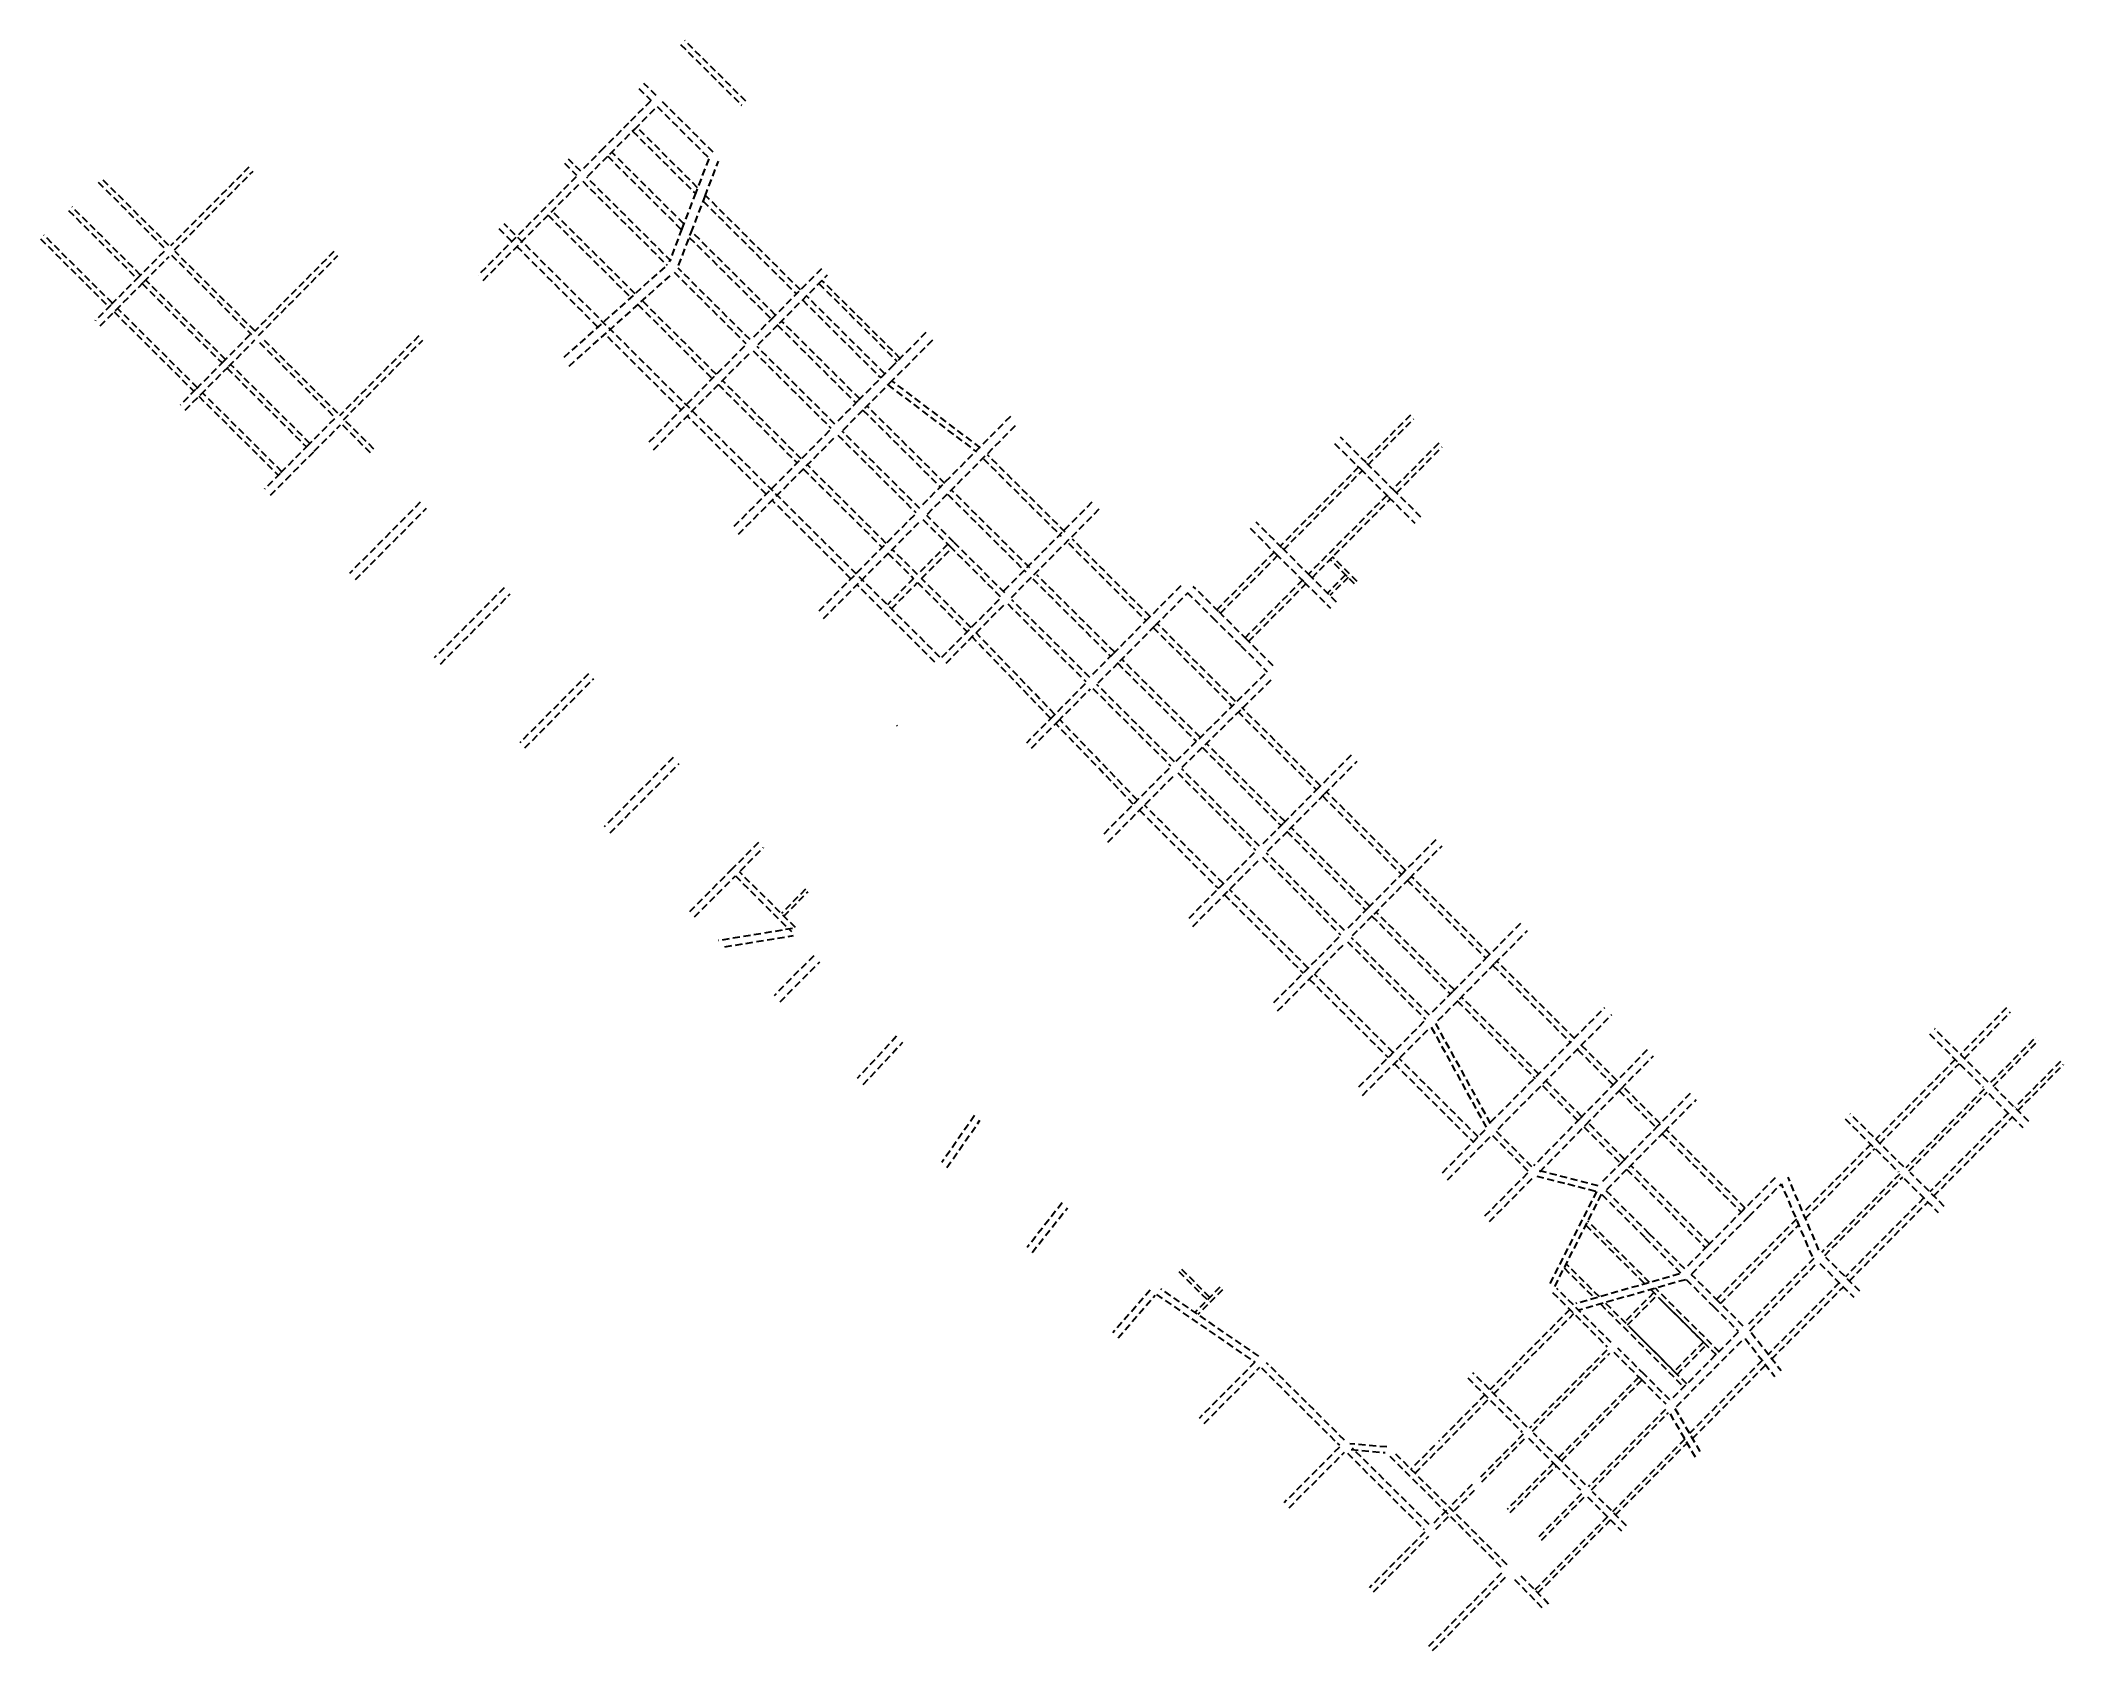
# Model space of a CAD drawing. Extents: x 517450926 to 520131079, y 3499134486 to 3500888201.
# Drawn here: x 518580896 to 518722784, y 3499674752 to 3499787710 of the extents above; entities that cross this region are included whole.
import ezdxf

# ---------------------------------------------------------------- set-up
doc = ezdxf.new("R2010")
doc.units = 0
doc.header["$LTSCALE"] = 1000
doc.header["$MEASUREMENT"] = 0
doc.linetypes.add('DASHED', pattern=[0.75, 0.5, -0.25])
doc.layers.get('0').update_dxf_attribs({"linetype": 'CONTINUOUS'})
doc.layers.add('C-XREF-SLCT', color=7, linetype='CONTINUOUS', plot=False)
doc.layers.add('S_BEAM_SECD', color=5, linetype='DASHED')
doc.styles.add('Acs', font='Tssdeng.shx', dxfattribs={"width": 0.7, "bigfont": 'Tssdchn.shx'})

# ---------------------------------------------------------------- blocks, each defined once
blk = doc.blocks.new('AcsAcadShareArea')
for points in [[(0, 0), (118900, 0), (118900, 85000), (0, 85000)], [(0, 0), (6892.9, 0), (6892.9, 2699.2), (0, 2699.2)], [(6892.9, 0), (28409.4, 0), (28409.4, 2708.4), (6892.9, 2708.4)], [(0, 733), (0, 733), (0, 0), (0, 0)]]:
    blk.add_lwpolyline(points, close=True)
at = {"insert": (596.8, 1991.4), "char_height": 1000, "width": 6073.9, "attachment_point": 1, "style": 'Acs'}
blk.add_mtext('唯一编号：', dxfattribs=at)
at = {"style": 'Acs', "width": 0.8}
blk.add_attdef('唯一编号', (7537.4, 860.8), '', height=1000, dxfattribs=at)

msp = doc.modelspace()

# ---------------------------------------------------------------- linework, layer by layer
at = {"layer": 'S_BEAM_SECD'}
for p, q in [((518625795.9493, 3499787426.3715), (518630085.6772, 3499783160.1396)), ((518630367.7423, 3499783443.7577), (518626078.0145, 3499787709.9896)), ((518624073.2662, 3499783850.7105), (518623222.4118, 3499784696.906)), ((518623685.4266, 3499783460.7356), (518622145.8216, 3499781912.6541)), ((518622869.8304, 3499784342.3834), (518623720.6848, 3499783496.1878)), ((518628079.4989, 3499779866.6151), (518624498.699, 3499783427.6184)), ((518622145.8216, 3499781912.6541), (518620394.6677, 3499780151.859)), ((518622571.2663, 3499781489.5739), (518624110.8538, 3499783037.6378)), ((518624146.1176, 3499783073.0957), (518627726.9174, 3499779512.0924)), ((518620820.1124, 3499779728.7788), (518622571.2313, 3499781489.5387)), ((518622430.2162, 3499781347.7473), (518626830.452, 3499776971.6051)), ((518626986.8915, 3499777380.1609), (518622712.2814, 3499781631.3654)), ((518595519.8917, 3499778822.5507), (518590019.5947, 3499773292.0194)), ((518617651.6269, 3499779095.4502), (518618502.4812, 3499778249.2549)), ((518618784.5464, 3499778532.873), (518617933.6921, 3499779379.0684)), ((518620394.6677, 3499780151.859), (518618855.0627, 3499778603.7775)), ((518619280.4899, 3499778180.6798), (518620820.0774, 3499779728.7436)), ((518620679.0623, 3499779586.9522), (518625859.2233, 3499774435.1553)), ((518626015.6629, 3499774843.7111), (518620961.1275, 3499779870.5703)), ((518627762.5804, 3499779405.9412), (518626853.2447, 3499777031.1304)), ((518627506.9597, 3499776780.8172), (518628451.7591, 3499779248.2445)), ((518584948.1315, 3499777764.8402), (518589663.2828, 3499773075.5068)), ((518589910.0899, 3499773323.6727), (518585194.9386, 3499778013.0061)), ((518590303.2128, 3499773009.9542), (518595803.5098, 3499778540.4855)), ((518618467.4706, 3499778143.1444), (518611592.1202, 3499771229.8912)), ((518611946.6429, 3499770877.3097), (518618821.9932, 3499777790.5629)), ((518618927.9084, 3499777826.1571), (518624848.4367, 3499771938.0467)), ((518625130.5019, 3499772221.6648), (518619209.9736, 3499778109.7752)), ((518587921.5488, 3499771253.3122), (518583117.7579, 3499776030.7997)), ((518626853.2253, 3499777031.0796), (518625882.016, 3499774494.6805)), ((518626535.7311, 3499774244.3674), (518627506.9403, 3499776780.7665)), ((518627373.2949, 3499776431.7396), (518633916.8189, 3499769924.1435)), ((518634198.8855, 3499770207.7603), (518627529.7339, 3499776840.294)), ((518582870.9509, 3499775782.6339), (518587674.7429, 3499771005.1451)), ((518643980.535, 3499744448.6371), (518613420.6915, 3499774841.1685)), ((518616495.6001, 3499775451.3447), (518622303.0237, 3499769675.7197)), ((518622601.5295, 3499769942.9872), (518616777.6642, 3499775734.9638)), ((518580896.4947, 3499773797.307), (518585700.2961, 3499769019.8089)), ((518585947.102, 3499769267.9759), (518581143.3018, 3499774045.4729)), ((518613954.4072, 3499773605.2011), (518613068.11, 3499774486.6458)), ((518619989.0949, 3499767603.5527), (518614308.9297, 3499773252.6195)), ((518625881.9966, 3499774494.6298), (518624992.2255, 3499772170.9137)), ((518625645.9405, 3499771920.6005), (518626535.7116, 3499774244.3166)), ((518626402.0648, 3499773895.2861), (518632165.6043, 3499768163.3049)), ((518632447.6709, 3499768446.9216), (518626558.5044, 3499774303.8419)), ((518589561.0447, 3499772901.8503), (518587798.1647, 3499771129.2477)), ((518588152.6891, 3499770776.6679), (518589915.5674, 3499772549.2688)), ((518590088.71, 3499772652.4091), (518595689.7453, 3499767082.0423)), ((518595936.5523, 3499767330.2082), (518590335.517, 3499772900.5749)), ((518601475.8723, 3499772899.1821), (518595905.0587, 3499767297.7467)), ((518596188.6768, 3499767015.6815), (518601759.4904, 3499772617.117)), ((518624690.6014, 3499771813.0514), (518617489.1109, 3499765365.1895)), ((518630661.0553, 3499766721.394), (518625626.8336, 3499771728.0508)), ((518587798.1253, 3499771129.208), (518585823.718, 3499769143.9114)), ((518586178.2423, 3499768791.3316), (518588152.6496, 3499770776.6282)), ((518588029.2656, 3499770652.5637), (518593630.7235, 3499765081.7766)), ((518593877.5294, 3499765329.9436), (518588276.0714, 3499770900.7307)), ((518617985.5008, 3499764870.0528), (518625187.7685, 3499771318.6107)), ((518625344.7684, 3499771444.4327), (518630378.9901, 3499766437.7759)), ((518635667.9477, 3499771684.896), (518632306.6562, 3499768305.1319)), ((518632732.0813, 3499767882.0321), (518636093.3749, 3499771261.7983)), ((518635493.9409, 3499770659.0725), (518640989.0799, 3499765194.1053)), ((518641200.6299, 3499765406.8178), (518635705.4912, 3499770871.7847)), ((518585823.6785, 3499769143.8717), (518584730.4503, 3499768044.6142)), ((518591903.0826, 3499763344.6074), (518586301.6246, 3499768915.3945)), ((518622800.1886, 3499769181.277), (518628017.5864, 3499763992.4472)), ((518628299.6505, 3499764276.0663), (518623098.6945, 3499769448.5445)), ((518634342.2493, 3499769501.049), (518639837.3882, 3499764036.0818)), ((518640119.4545, 3499764319.6988), (518634624.3159, 3499769784.6657)), ((518585084.973, 3499767692.0327), (518586178.2028, 3499768791.2919)), ((518586054.8188, 3499768667.2274), (518591656.2768, 3499763096.4404)), ((518632306.6212, 3499768305.0967), (518630802.2832, 3499766792.4915)), ((518631227.7104, 3499766369.3937), (518632732.0462, 3499767881.9969)), ((518632591.0315, 3499767740.2072), (518638086.1309, 3499762275.1963)), ((518638368.1972, 3499762558.8133), (518632873.0981, 3499768023.8239)), ((518595587.5413, 3499767049.3866), (518593754.1454, 3499765205.8791)), ((518594108.6697, 3499764853.2993), (518595942.064, 3499766696.8052)), ((518596260.3532, 3499766521.2973), (518601507.6827, 3499761302.6997)), ((518601754.4897, 3499761550.8655), (518596507.3386, 3499766769.2859)), ((518607431.8529, 3499766975.8136), (518601861.0393, 3499761374.3781)), ((518602144.6574, 3499761092.3129), (518607715.471, 3499766693.7484)), ((518625830.9125, 3499761793.7185), (518620486.2596, 3499767109.1099)), ((518630273.4634, 3499766260.7606), (518623468.6292, 3499759418.4122)), ((518636617.0359, 3499760798.0255), (518631157.387, 3499766227.78)), ((518640474.7799, 3499763684.2975), (518643495.1336, 3499766721.2624)), ((518642998.8019, 3499767214.8764), (518640718.7837, 3499764922.323)), ((518593754.1059, 3499765205.8394), (518591779.6986, 3499763220.5429)), ((518592134.2229, 3499762867.9631), (518594108.6302, 3499764853.2596)), ((518593985.2462, 3499764729.1951), (518599551.2519, 3499759193.6662)), ((518599798.0577, 3499759441.8332), (518594232.052, 3499764977.3622)), ((518623894.0564, 3499758995.3145), (518630698.8924, 3499765837.6647)), ((518630875.3219, 3499765944.1619), (518636334.9708, 3499760514.4074)), ((518640718.7338, 3499764922.2729), (518638227.1899, 3499762417.0308)), ((518591779.6591, 3499763220.5032), (518590686.4309, 3499762121.2456)), ((518628443.0136, 3499763569.3494), (518633973.567, 3499758069.0787)), ((518634255.6312, 3499758352.6978), (518628725.0777, 3499763852.9686)), ((518638723.5197, 3499761923.4148), (518640474.7301, 3499763684.2474)), ((518640333.7228, 3499763542.4649), (518646533.7053, 3499758857.1199)), ((518646815.7716, 3499759140.737), (518640615.7891, 3499763826.0819)), ((518591040.9536, 3499761768.6642), (518592134.1834, 3499762867.9234)), ((518592010.7994, 3499762743.8589), (518597576.8051, 3499757208.33)), ((518597823.611, 3499757456.497), (518592257.6053, 3499762992.0259)), ((518638227.1475, 3499762416.9881), (518636687.6046, 3499760868.981)), ((518637183.9384, 3499760375.3691), (518638723.4773, 3499761923.3722)), ((518644324.1778, 3499756635.4448), (518638864.5289, 3499762065.1993)), ((518601508.0697, 3499761161.2762), (518599674.6736, 3499759317.7686)), ((518600100.083, 3499758894.653), (518601933.4968, 3499760738.1785)), ((518602074.919, 3499760738.5694), (518604024.438, 3499758799.7251)), ((518604271.6268, 3499759047.5112), (518602321.726, 3499760986.7352)), ((518631786.8913, 3499755870.3481), (518626256.3396, 3499761370.6206)), ((518638582.4626, 3499761781.5822), (518644042.1115, 3499756351.8277)), ((518648919.3309, 3499761326.7652), (518642608.3383, 3499754981.0264)), ((518643104.6701, 3499754487.4124), (518649415.6685, 3499760833.1453)), ((518676973.6204, 3499761421.4411), (518673765.1477, 3499758195.3029)), ((518674013.3135, 3499757948.4959), (518677221.7862, 3499761174.6341)), ((518599674.6341, 3499759317.7289), (518597700.2268, 3499757332.4323)), ((518636229.4431, 3499760337.3911), (518629424.6098, 3499753495.0437)), ((518629850.037, 3499753071.9459), (518636654.8721, 3499759914.2952)), ((518636831.3025, 3499760020.7933), (518642290.9514, 3499754591.0388)), ((518642573.0165, 3499754874.657), (518637113.3676, 3499760304.4115)), ((518671658.0667, 3499759444.6383), (518673466.113, 3499757646.4919)), ((518673889.2108, 3499758071.9191), (518672081.1645, 3499759870.0655)), ((518678958.9486, 3499759446.9836), (518675750.4756, 3499756220.8457)), ((518675998.6414, 3499755974.0387), (518679207.116, 3499759200.1781)), ((518598125.6362, 3499756909.3167), (518600100.083, 3499758894.653)), ((518634398.9942, 3499757645.9809), (518639929.5538, 3499752145.704)), ((518640211.6172, 3499752429.3238), (518634681.0584, 3499757929.6)), ((518647030.037, 3499758363.5059), (518652489.6859, 3499752933.7514)), ((518652771.7522, 3499753217.3684), (518647312.1033, 3499758647.1229)), ((518673342.05, 3499757769.8757), (518667841.7798, 3499752239.3216)), ((518673466.1527, 3499757646.4524), (518675451.4409, 3499755672.0348)), ((518675874.5386, 3499756097.462), (518673889.2505, 3499758071.8796)), ((518597700.1873, 3499757332.3926), (518596606.9593, 3499756233.1352)), ((518597032.3865, 3499755810.0375), (518598125.6362, 3499756909.3167)), ((518650280.1584, 3499750712.0762), (518644820.5095, 3499756141.8307)), ((518668089.9457, 3499751992.5146), (518673590.2158, 3499757523.0687)), ((518607534.599, 3499755308.7839), (518602562.9445, 3499750309.7621)), ((518602988.3717, 3499749886.6643), (518607960.0262, 3499754885.6862)), ((518637742.8815, 3499749946.9664), (518632212.3184, 3499755447.2503)), ((518644538.4433, 3499755858.2137), (518649998.0922, 3499750428.4592)), ((518648493.2354, 3499749127.9942), (518654804.4316, 3499755473.8885)), ((518648989.5671, 3499748634.3801), (518655300.7633, 3499754980.2744)), ((518675327.3778, 3499755795.4186), (518669827.107, 3499750264.8651)), ((518670075.2729, 3499750018.0581), (518675575.5437, 3499755548.6115)), ((518675451.4806, 3499755671.9953), (518677294.9769, 3499753838.5931)), ((518677718.0746, 3499754264.0203), (518675874.5783, 3499756097.4225)), ((518642185.6242, 3499754414.1794), (518635380.5941, 3499747571.6678)), ((518635806.0213, 3499747148.57), (518642611.0532, 3499753991.0834)), ((518642787.2831, 3499754097.4248), (518644668.3051, 3499752232.7363)), ((518644950.3912, 3499752516.3336), (518643069.3483, 3499754381.0429)), ((518665734.6981, 3499753488.6577), (518667542.7452, 3499751690.5106)), ((518667965.8429, 3499752115.9378), (518666157.7959, 3499753914.0849)), ((518642411.7169, 3499750247.3047), (518640637.0444, 3499752006.2261)), ((518644526.5169, 3499752373.7481), (518642408.1911, 3499750243.7595)), ((518642691.8093, 3499749961.6943), (518644810.1351, 3499752091.6829)), ((518644668.3646, 3499752232.6771), (518648246.932, 3499748667.6703)), ((518648528.9972, 3499748951.2884), (518644950.3912, 3499752516.3336)), ((518652986.0176, 3499752440.1373), (518658445.6796, 3499747010.3699)), ((518658727.7447, 3499747293.9881), (518653268.0839, 3499752723.7544)), ((518669951.1701, 3499750141.4814), (518667965.8826, 3499752115.8983)), ((518640354.981, 3499751722.6063), (518642129.6518, 3499749963.6866)), ((518667418.6821, 3499751813.8944), (518663399.253, 3499747772.3347)), ((518663647.4188, 3499747525.5275), (518667666.848, 3499751567.0873)), ((518667542.7849, 3499751690.4711), (518669528.0723, 3499749716.0542)), ((518613420.0614, 3499749314.509), (518608518.9252, 3499744386.3935)), ((518643627.9536, 3499744094.1146), (518638168.3086, 3499749523.8686)), ((518642126.126, 3499749960.1414), (518640295.5471, 3499748119.4839)), ((518640579.1651, 3499747837.4187), (518642409.7441, 3499749678.0762)), ((518642413.2699, 3499749681.6214), (518645885.5458, 3499746222.3242)), ((518646167.611, 3499746505.9422), (518642695.3351, 3499749965.2395)), ((518650494.4239, 3499749934.8451), (518655954.0962, 3499744505.0674)), ((518656236.1613, 3499744788.6856), (518650776.4901, 3499750218.4622)), ((518660866.7467, 3499749444.7678), (518658586.737, 3499747152.204)), ((518663523.3162, 3499747648.9507), (518661750.7216, 3499749411.8412)), ((518669404.0093, 3499749839.4379), (518665384.5787, 3499745797.8777)), ((518665632.7446, 3499745551.0707), (518669652.1751, 3499749592.6309)), ((518669528.112, 3499749716.0147), (518671371.6083, 3499747882.6125)), ((518671794.7061, 3499748308.0397), (518669951.2098, 3499750141.4419)), ((518672425.8586, 3499750218.9678), (518671156.5654, 3499748942.6862)), ((518672603.12, 3499750042.6771), (518671333.8267, 3499748766.3955)), ((518608944.3523, 3499743963.2958), (518613845.4886, 3499748891.4112)), ((518648141.4314, 3499748490.6289), (518644051.449, 3499744378.1304)), ((518644406.0082, 3499744025.5856), (518648495.9541, 3499748138.0474)), ((518648743.2637, 3499748174.0563), (518654202.9427, 3499742744.2719)), ((518654485.0079, 3499743027.89), (518649025.3289, 3499748457.6744)), ((518659083.0688, 3499746658.59), (518661363.0786, 3499748951.1539)), ((518661327.6239, 3499748986.414), (518663100.238, 3499747223.504)), ((518665508.6418, 3499745674.4938), (518663523.3559, 3499747648.9112)), ((518658586.6872, 3499747152.1539), (518656095.1536, 3499744646.9015)), ((518656591.4854, 3499744153.2876), (518659083.019, 3499746658.5399)), ((518658942.0113, 3499746516.7558), (518664437.0994, 3499741051.7562)), ((518664719.1657, 3499741335.3732), (518659224.0764, 3499746800.374)), ((518663100.238, 3499747223.504), (518665085.5637, 3499745249.0471)), ((518651754.4096, 3499740140.4455), (518646236.4791, 3499745866.1336)), ((518652036.5382, 3499740424.1276), (518646518.6078, 3499746149.8155)), ((518665085.564, 3499745249.0467), (518666929.0818, 3499743415.6269)), ((518667352.1795, 3499743841.0541), (518665508.6812, 3499745674.4546)), ((518656095.1111, 3499744646.8588), (518654590.7822, 3499743134.2468)), ((518655087.114, 3499742640.6328), (518656591.443, 3499744153.2449)), ((518656450.4279, 3499744011.4533), (518661945.5056, 3499738546.464)), ((518662227.5719, 3499738830.081), (518656732.493, 3499744295.0715)), ((518660546.9559, 3499737140.2008), (518666929.0953, 3499743415.6138)), ((518619340.9779, 3499743284.9778), (518614510.358, 3499738427.7668)), ((518614864.8807, 3499738075.1854), (518619695.5006, 3499742932.3964)), ((518654168.0729, 3499742567.3987), (518651927.1284, 3499740314.1153)), ((518652281.6511, 3499739961.5339), (518654522.5955, 3499742214.8173)), ((518654699.2752, 3499742250.6586), (518660158.9107, 3499736820.9508)), ((518660440.9759, 3499737104.5689), (518654981.3403, 3499742534.2767)), ((518660972.4097, 3499736717.0767), (518667354.9265, 3499742992.9489)), ((518664862.5266, 3499740628.6584), (518670393.08, 3499735128.3876)), ((518670675.1463, 3499735412.0047), (518665144.5929, 3499740912.2755)), ((518640995.1153, 3499739608.3897), (518640963.2202, 3499739640.1101)), ((518651927.0822, 3499740314.0688), (518650042.8868, 3499738419.4988)), ((518650397.4095, 3499738066.9173), (518652281.6049, 3499739961.4875)), ((518657544.0727, 3499734132.7937), (518652101.449, 3499739780.3396)), ((518657832.0926, 3499734410.3628), (518652383.5777, 3499740064.0217)), ((518662386.6785, 3499738107.7068), (518667901.4863, 3499732623.0954)), ((518668183.5525, 3499732906.7125), (518662671.9126, 3499738388.1733)), ((518625261.5063, 3499737396.8674), (518620430.8864, 3499732539.6565)), ((518620856.3136, 3499732116.5587), (518625686.9335, 3499736973.7697)), ((518660053.3591, 3499736643.852), (518655328.7638, 3499731893.2523)), ((518660655.2424, 3499736327.3368), (518666114.8746, 3499730897.5655)), ((518666396.9398, 3499731181.1836), (518660937.3076, 3499736610.9549)), ((518672814.1572, 3499737562.7756), (518670534.1389, 3499735270.222)), ((518670959.5644, 3499734847.1226), (518673239.5844, 3499737139.6778)), ((518655754.191, 3499731470.1545), (518660478.7863, 3499736220.7542)), ((518670534.0891, 3499735270.1719), (518668042.5451, 3499732764.9298)), ((518668467.9707, 3499732341.8304), (518670959.5146, 3499734847.0725)), ((518676631.1269, 3499729488.6361), (518671100.5735, 3499734988.9069)), ((518657975.4572, 3499733703.6443), (518663505.9962, 3499728203.3878)), ((518663858.5759, 3499728557.9122), (518658328.0369, 3499734058.1687)), ((518670818.5072, 3499734705.2899), (518676349.0606, 3499729205.0191)), ((518668042.5027, 3499732764.8872), (518666538.1667, 3499731252.2805)), ((518666963.5939, 3499730829.1828), (518668467.9283, 3499732341.7878)), ((518668326.9134, 3499732199.9977), (518673857.4669, 3499726699.7269)), ((518674139.5332, 3499726983.3439), (518668608.9797, 3499732483.6147)), ((518631252.9336, 3499731438.2463), (518629419.5184, 3499729594.7491)), ((518629985.5864, 3499729454.8763), (518631607.4562, 3499731085.6648)), ((518666009.4888, 3499730720.691), (518661284.7432, 3499725969.885)), ((518672352.9196, 3499725257.8143), (518666893.2707, 3499730687.5688)), ((518678770.1378, 3499731639.407), (518676490.1195, 3499729346.8535)), ((518676915.5451, 3499728923.7541), (518679195.565, 3499731216.3093)), ((518629419.5184, 3499729594.7491), (518626422.3, 3499726581.0489)), ((518633850.1246, 3499725470.4469), (518629915.0702, 3499729383.9718)), ((518661710.1704, 3499725546.7872), (518666434.916, 3499730297.5933)), ((518666611.2056, 3499730403.9506), (518672070.8545, 3499724974.1961)), ((518676490.0697, 3499729346.8034), (518673998.5258, 3499726841.5613)), ((518626776.8227, 3499726228.4674), (518629633.0038, 3499729100.3548)), ((518629633.0038, 3499729100.3548), (518633568.0587, 3499725186.8296)), ((518634550.6431, 3499728158.5968), (518632858.2554, 3499726456.8914)), ((518633035.5127, 3499726280.6039), (518634727.9044, 3499727982.3061)), ((518663931.4234, 3499727780.2901), (518669461.9769, 3499722280.0193)), ((518669814.5566, 3499722634.5437), (518664284.0031, 3499728134.8145)), ((518674423.9513, 3499726418.4619), (518676915.4952, 3499728923.704)), ((518676774.4878, 3499728781.9213), (518682269.589, 3499723316.9087)), ((518682551.6553, 3499723600.5257), (518677056.5541, 3499729065.5384)), ((518673998.4833, 3499726841.5186), (518672494.1473, 3499725328.912)), ((518672919.5745, 3499724905.8142), (518674423.9089, 3499726418.4192)), ((518680060.0615, 3499721095.2335), (518674564.9603, 3499726560.2462)), ((518633646.6091, 3499725407.3228), (518628456.5424, 3499724557.9451)), ((518628893.9976, 3499724122.8851), (518633704.458, 3499724910.1386)), ((518674282.8941, 3499726276.6291), (518679777.9952, 3499720811.6165)), ((518684690.6662, 3499725751.2966), (518682410.648, 3499723458.7432)), ((518682906.9778, 3499722965.1273), (518685186.9979, 3499725257.6826)), ((518635128.4652, 3499723493.9276), (518632342.8198, 3499720692.9471)), ((518671965.6474, 3499724797.5014), (518667240.7238, 3499720046.5164)), ((518667666.151, 3499719623.4187), (518672391.0746, 3499724374.4036)), ((518672567.1862, 3499724480.5821), (518678026.8351, 3499719050.8276)), ((518678308.9003, 3499719334.4457), (518672849.2514, 3499724764.2002)), ((518632768.247, 3499720269.8493), (518635553.8924, 3499723070.8299)), ((518675770.5372, 3499716711.1751), (518670239.9837, 3499722211.4459)), ((518682410.5982, 3499723458.6931), (518679919.0543, 3499720953.451)), ((518680415.3841, 3499720459.8351), (518682906.928, 3499722965.0771)), ((518682765.9207, 3499722823.2946), (518688225.5805, 3499717393.5293)), ((518688507.6456, 3499717677.1475), (518683047.987, 3499723106.9117)), ((518669887.4041, 3499721856.9215), (518675417.9575, 3499716356.6507)), ((518679919.0118, 3499720953.4084), (518678414.6757, 3499719440.8016)), ((518678911.0074, 3499718947.1875), (518680415.3416, 3499720459.7924)), ((518680274.327, 3499720318.0024), (518685733.997, 3499714888.2269)), ((518686016.0621, 3499715171.8451), (518680556.3932, 3499720601.6195)), ((518682625.2604, 3499711833.2842), (518690611.1937, 3499719863.1868)), ((518683121.5925, 3499711339.6697), (518691107.5258, 3499719369.5723)), ((518718789.5674, 3499719834.4581), (518715545.8344, 3499716572.8662)), ((518715829.4516, 3499716290.8001), (518719073.1855, 3499719552.3929)), ((518640941.8346, 3499717852.5474), (518638181.8113, 3499714885.9271)), ((518677921.8059, 3499718874.3117), (518673196.7044, 3499714123.1479)), ((518673622.1316, 3499713700.0501), (518678347.2446, 3499718451.2025)), ((518678444.4533, 3499718478.0667), (518682304.2995, 3499711439.6452)), ((518682598.3534, 3499711735.318), (518678738.5071, 3499718773.7394)), ((518713385.189, 3499718016.5106), (518717143.1259, 3499714279.1439)), ((518717495.7074, 3499714633.6665), (518713737.7705, 3499718371.0333)), ((518638607.4746, 3499714462.5944), (518641367.7286, 3499717429.4626)), ((518688721.9122, 3499716899.9153), (518691190.1235, 3499714445.2187)), ((518691469.8302, 3499714731.1824), (518689003.9773, 3499717183.5335)), ((518693590.9472, 3499716899.7493), (518691328.2571, 3499714586.4424)), ((518691757.1879, 3499714166.8969), (518694016.4037, 3499716476.6518)), ((518720669.5, 3499717612.2685), (518717637.2814, 3499714563.3554)), ((518717849.995, 3499714351.8065), (518720882.2136, 3499717400.7196)), ((518720845.7727, 3499717789.5116), (518720845.7908, 3499717789.5298)), ((518721058.5044, 3499717577.9809), (518721058.4863, 3499717577.9627)), ((518675843.3847, 3499715933.553), (518681373.9526, 3499710433.2677)), ((518681726.5341, 3499710787.7904), (518676195.9644, 3499716288.0774)), ((518715193.2551, 3499716218.3415), (518709622.4697, 3499710616.8853)), ((518709906.0866, 3499710334.8188), (518715476.872, 3499715936.275)), ((518722571.1162, 3499716073.6152), (518719362.6249, 3499712847.459)), ((518719575.3385, 3499712635.9101), (518722783.8298, 3499715862.0663)), ((518686230.3287, 3499714394.6129), (518688719.3732, 3499711919.1972)), ((518688999.0799, 3499712205.1609), (518686512.3938, 3499714678.2311)), ((518691328.2077, 3499714586.3918), (518688857.5068, 3499712060.4208)), ((518689286.4376, 3499711640.8754), (518691757.1385, 3499714166.8464)), ((518691615.5654, 3499714022.1063), (518694217.0025, 3499711434.9135)), ((518694499.0688, 3499711718.5305), (518691895.2721, 3499714308.07)), ((518696602.8214, 3499713833.8493), (518694358.0614, 3499711576.7479)), ((518717214.1836, 3499714137.9282), (518711713.9128, 3499708607.3748)), ((518711926.6264, 3499708395.8259), (518717426.8972, 3499713926.3794)), ((518717533.254, 3499713820.6049), (518719921.2267, 3499711445.7076)), ((518720344.3244, 3499711871.1348), (518717956.3517, 3499714246.0321)), ((518646401.5947, 3499712282.5254), (518644109.2028, 3499708990.9911)), ((518694783.4869, 3499711153.6485), (518697028.2486, 3499713410.7515)), ((518711572.3422, 3499708677.6893), (518707814.4021, 3499712415.0528)), ((518718904.0749, 3499712457.2899), (518713403.8041, 3499706926.7365)), ((518713687.4223, 3499706644.6713), (518719187.6931, 3499712175.2248)), ((518644469.1806, 3499708632.9843), (518646783.5746, 3499711956.1104)), ((518682202.5539, 3499711266.4332), (518679152.6881, 3499708199.7764)), ((518679578.1152, 3499707776.6786), (518682627.9811, 3499710843.3354)), ((518682733.9064, 3499710878.9389), (518685215.5618, 3499708410.8718)), ((518685497.6269, 3499708694.49), (518683015.9715, 3499711162.557)), ((518688857.4474, 3499712060.3601), (518685636.7826, 3499708767.6483)), ((518686062.2245, 3499708344.536), (518689286.3782, 3499711640.8147)), ((518689144.8151, 3499711496.0848), (518691725.4087, 3499708929.6213)), ((518692007.475, 3499709213.2383), (518689424.5218, 3499711782.0485)), ((518694358.0115, 3499711576.6978), (518691866.4676, 3499709071.4557)), ((518692291.8932, 3499708648.3563), (518694783.4371, 3499711153.5983)), ((518694642.4297, 3499711011.8157), (518700172.9831, 3499705511.5449)), ((518700455.0494, 3499705795.162), (518694924.496, 3499711295.4327)), ((518707461.8206, 3499712060.5302), (518711219.7608, 3499708323.1667)), ((518709269.8883, 3499710262.3626), (518704513.2736, 3499705479.5596)), ((518704681.8777, 3499705081.8472), (518709553.5051, 3499709980.2961)), ((518685180.6919, 3499708233.9988), (518682166.1274, 3499705202.8371)), ((518682520.6501, 3499704850.2557), (518685535.2145, 3499707881.4173)), ((518685834.6677, 3499708040.708), (518690055.298, 3499706962.3415)), ((518690154.3167, 3499707349.8919), (518685933.6864, 3499708428.2584)), ((518691866.4252, 3499709071.413), (518690326.8309, 3499707523.3542)), ((518690752.2581, 3499707100.2565), (518692291.8507, 3499708648.3136)), ((518692150.8359, 3499708506.5235), (518697681.3894, 3499703006.2527)), ((518697963.4556, 3499703289.8698), (518692432.9022, 3499708790.1405)), ((518702558.802, 3499707910.4807), (518700314.042, 3499705653.3793)), ((518705630.2744, 3499702844.7177), (518703459.4969, 3499707965.2653)), ((518711290.8151, 3499708181.9476), (518705825.8024, 3499702686.8465)), ((518706038.516, 3499702475.2976), (518711503.5287, 3499707970.3987)), ((518714420.9559, 3499705915.1542), (518712032.9832, 3499708290.0515)), ((518690034.5363, 3499706967.8401), (518686729.8989, 3499700446.5017)), ((518687104.9987, 3499700291.0087), (518690409.6361, 3499706812.3472)), ((518690399.6758, 3499706745.7346), (518693448.5664, 3499703713.5383)), ((518693730.6642, 3499703997.1239), (518690681.741, 3499707029.3527)), ((518700739.4426, 3499705230.2549), (518702984.2276, 3499707487.3813)), ((518705173.3551, 3499702385.2828), (518703002.5776, 3499707505.8304)), ((518712980.7064, 3499706501.3093), (518707480.4356, 3499700970.7559)), ((518711609.8855, 3499707864.6243), (518713997.8581, 3499705489.727)), ((518652558.9864, 3499706158.8486), (518650097.4199, 3499703035.5625)), ((518650454.3077, 3499702680.6289), (518652915.8741, 3499705803.915)), ((518700313.9922, 3499705653.3292), (518697822.4482, 3499703148.0871)), ((518698247.8489, 3499702724.9627), (518700739.4426, 3499705230.2549)), ((518707764.0537, 3499700688.6907), (518713264.3245, 3499706219.2442)), ((518689284.2175, 3499704591.4573), (518693421.2044, 3499700477.1254)), ((518693751.6063, 3499700571.6138), (518689426.7609, 3499704872.7512)), ((518693448.626, 3499703713.479), (518695930.2292, 3499701245.4638)), ((518696212.2944, 3499701529.082), (518693730.6642, 3499703997.1239)), ((518704056.3543, 3499705020.1247), (518698445.6214, 3499699378.5009)), ((518698729.2395, 3499699096.4358), (518704224.9584, 3499704622.4122)), ((518697822.4058, 3499703148.0445), (518696282.8115, 3499701599.9857)), ((518696708.2387, 3499701176.8879), (518698247.8489, 3499702724.9627)), ((518705261.3027, 3499702260.9975), (518700501.455, 3499697474.944)), ((518708497.5873, 3499699959.1736), (518706109.6408, 3499702334.0449)), ((518687763.5971, 3499701590.6803), (518689896.7652, 3499699469.2059)), ((518690227.2091, 3499699563.7063), (518687906.1709, 3499701872.034)), ((518695859.7917, 3499701174.5128), (518688585.1917, 3499699094.122)), ((518696320.3983, 3499700786.9138), (518698234.849, 3499698882.9457)), ((518698587.4092, 3499699237.4895), (518696672.9797, 3499701141.4365)), ((518700785.0731, 3499697192.8788), (518705544.9208, 3499701978.9323)), ((518705686.543, 3499701908.6177), (518708074.4896, 3499699533.7464)), ((518658717.9283, 3499700033.63), (518656117.4703, 3499697048.4751)), ((518656472.7669, 3499696695.1239), (518659073.225, 3499699680.2788)), ((518659165.058, 3499699730.6133), (518666070.3654, 3499694978.0014)), ((518666347.0597, 3499695394.5444), (518659483.6152, 3499700118.344)), ((518663617.6356, 3499700237.9844), (518661867.1517, 3499698477.8632)), ((518663794.8969, 3499700061.6937), (518662076.4658, 3499698333.8017)), ((518686953.7373, 3499699877.3027), (518690782.5819, 3499696069.4229)), ((518691064.6471, 3499696353.0411), (518687235.8025, 3499700160.9208)), ((518696265.9163, 3499700770.612), (518688722.6704, 3499698613.3938)), ((518694040.3585, 3499699861.3283), (518691995.4269, 3499697805.138)), ((518692208.1409, 3499697593.5895), (518694253.0724, 3499699649.7798)), ((518693827.3291, 3499700073.2246), (518698410.932, 3499695514.7224)), ((518698657.9355, 3499695692.1802), (518694157.7329, 3499700167.7135)), ((518707057.3379, 3499700545.3287), (518702066.2858, 3499695526.7976)), ((518702320.9245, 3499695215.5935), (518707340.956, 3499700263.2635)), ((518688159.1144, 3499698678.5257), (518682553.0692, 3499693041.6155)), ((518682836.6866, 3499692759.5496), (518688442.7325, 3499698396.4605)), ((518690302.8917, 3499699065.3056), (518696154.4539, 3499693245.8207)), ((518696366.0005, 3499693458.5321), (518690633.3339, 3499699159.8055)), ((518694688.4177, 3499699216.8351), (518697525.3339, 3499696395.4703)), ((518698234.849, 3499698882.9457), (518699972.0079, 3499697155.2987)), ((518700324.5893, 3499697509.8213), (518698587.4507, 3499699237.4482)), ((518695480.4023, 3499694339.28), (518692643.4862, 3499697160.6447)), ((518699972.2179, 3499697084.6043), (518695212.3375, 3499692298.5174)), ((518695637.7647, 3499691875.4196), (518700397.6451, 3499696661.5065)), ((518700449.0888, 3499696642.3286), (518702542.3974, 3499693971.1964)), ((518700875.4303, 3499697071.0174), (518702968.7389, 3499694399.8852)), ((518690747.8833, 3499695821.8441), (518685318.108, 3499690362.1979)), ((518685530.8216, 3499690150.649), (518690960.5969, 3499695610.2952)), ((518691243.2314, 3499695681.7676), (518693104.4504, 3499693830.7317)), ((518693386.5369, 3499694114.3286), (518691525.2965, 3499695965.3858)), ((518697525.3339, 3499696395.4703), (518695480.4023, 3499694339.28)), ((518695693.1162, 3499694127.7315), (518697738.0478, 3499696183.9218)), ((518666072.1083, 3499694976.2681), (518662158.2029, 3499691040.8186)), ((518662512.7255, 3499690688.2372), (518666426.6309, 3499694623.6867)), ((518666532.7938, 3499694588.6226), (518671992.4423, 3499689158.8732)), ((518672345.0238, 3499689513.3958), (518666885.3753, 3499694943.1453)), ((518680995.1108, 3499693885.87), (518684823.9554, 3499690077.9903)), ((518685176.5369, 3499690432.5129), (518681347.6923, 3499694240.3926)), ((518692998.1145, 3499693936.4857), (518687356.8073, 3499688264.1441)), ((518687569.5209, 3499688052.5953), (518693210.8277, 3499693724.9364)), ((518693104.4916, 3499693830.6907), (518694894.8196, 3499692050.1579)), ((518695176.8848, 3499692333.776), (518693386.5367, 3499694114.3288)), ((518701640.9609, 3499695099.131), (518696559.0116, 3499689989.2022)), ((518696767.2845, 3499689631.377), (518701895.5996, 3499694787.9269)), ((518677301.155, 3499687193.5412), (518682484.1051, 3499692405.0268)), ((518682200.4876, 3499692687.0927), (518678956.7342, 3499689425.4802)), ((518694860.5063, 3499691661.1792), (518689466.0226, 3499686236.9952)), ((518689678.7362, 3499686025.4464), (518695073.2199, 3499691449.6303)), ((518695187.4345, 3499691351.7055), (518696941.0059, 3499688338.9655)), ((518697305.9495, 3499688705.9184), (518695552.3593, 3499691718.6908)), ((518684895.0098, 3499689936.7711), (518681774.6736, 3499686799.2554)), ((518681987.3872, 3499686587.7065), (518685107.7234, 3499689725.2223)), ((518685249.3383, 3499689654.9001), (518687110.5615, 3499687803.868)), ((518687463.143, 3499688158.3907), (518685601.9198, 3499690009.4227)), ((518696220.1021, 3499689577.5211), (518691156.1081, 3499684485.6465)), ((518671992.8307, 3499689017.4525), (518668114.1832, 3499685117.4504)), ((518668468.7058, 3499684764.869), (518672347.3533, 3499688664.871)), ((518672559.796, 3499688594.6262), (518677948.4231, 3499683235.5047)), ((518675323.5122, 3499689033.9126), (518672739.9918, 3499689261.6254)), ((518672817.0374, 3499688853.2838), (518675205.8407, 3499688642.7335)), ((518678301.0045, 3499683590.0274), (518672912.3775, 3499688949.1489)), ((518675530.0979, 3499688390.7685), (518683471.3878, 3499680492.9269)), ((518683753.4529, 3499680776.545), (518675812.1631, 3499688674.3866)), ((518678674.669, 3499689141.8621), (518677017.5374, 3499687475.6068)), ((518689253.5288, 3499686377.8081), (518687463.1845, 3499688158.3494)), ((518691368.8217, 3499684274.0976), (518696376.3067, 3499689309.1522)), ((518687004.2262, 3499687909.6211), (518683760.5002, 3499684648.0088)), ((518683973.2137, 3499684436.4599), (518687216.9398, 3499687698.0722)), ((518687110.603, 3499687803.8268), (518688900.9474, 3499686023.2855)), ((518681316.1254, 3499686409.0845), (518679782.4088, 3499684866.8975)), ((518680066.0263, 3499684584.8318), (518681599.7435, 3499686127.0194)), ((518688972.3984, 3499685740.6484), (518685957.8756, 3499682709.4759)), ((518686170.5892, 3499682497.927), (518689185.112, 3499685529.0995)), ((518689397.2534, 3499685529.697), (518691785.2261, 3499683154.7997)), ((518692137.8075, 3499683509.3223), (518689749.8348, 3499685884.2197)), ((518679500.346, 3499684583.277), (518678477.8755, 3499683555.1596)), ((518678761.4936, 3499683273.0944), (518679783.9635, 3499684301.2112)), ((518690803.5266, 3499684131.1238), (518685704.3188, 3499679003.8415)), ((518685914.1352, 3499678789.3795), (518691016.2402, 3499683919.575)), ((518677984.2636, 3499683058.8258), (518674105.6161, 3499679158.8237)), ((518674389.2342, 3499678876.7586), (518678267.8817, 3499682776.7606)), ((518683366.1566, 3499680174.451), (518678253.5029, 3499675033.6487)), ((518678537.121, 3499674751.5836), (518683649.7747, 3499679892.3858)), ((518684279.4354, 3499679745.2967), (518686320.0326, 3499677659.5167)), ((518686672.6471, 3499678014.0726), (518684632.0499, 3499680099.8526))]:
    msp.add_line(p, q, dxfattribs=at)
for points in [[(518673063.9994, 3499749584.3212), (518671344.5661, 3499751294.3397)], [(518673240.2901, 3499749761.5825), (518671520.8569, 3499751471.601)], [(518662714.0065, 3499699373.7313), (518660680.4461, 3499701396.1579)], [(518662890.2972, 3499699550.9926), (518660856.7369, 3499701573.4192)]]:
    msp.add_lwpolyline(points, dxfattribs=at)

# ---------------------------------------------------------------- block references
at = {"layer": 'C-XREF-SLCT', "xscale": 20, "yscale": 20, "zscale": 20}
msp.add_blockref('AcsAcadShareArea', (517753078.9306, 3499188201.2491), dxfattribs=at).add_auto_attribs({'唯一编号': 'tplt'})

doc.saveas('drawing.dxf')
